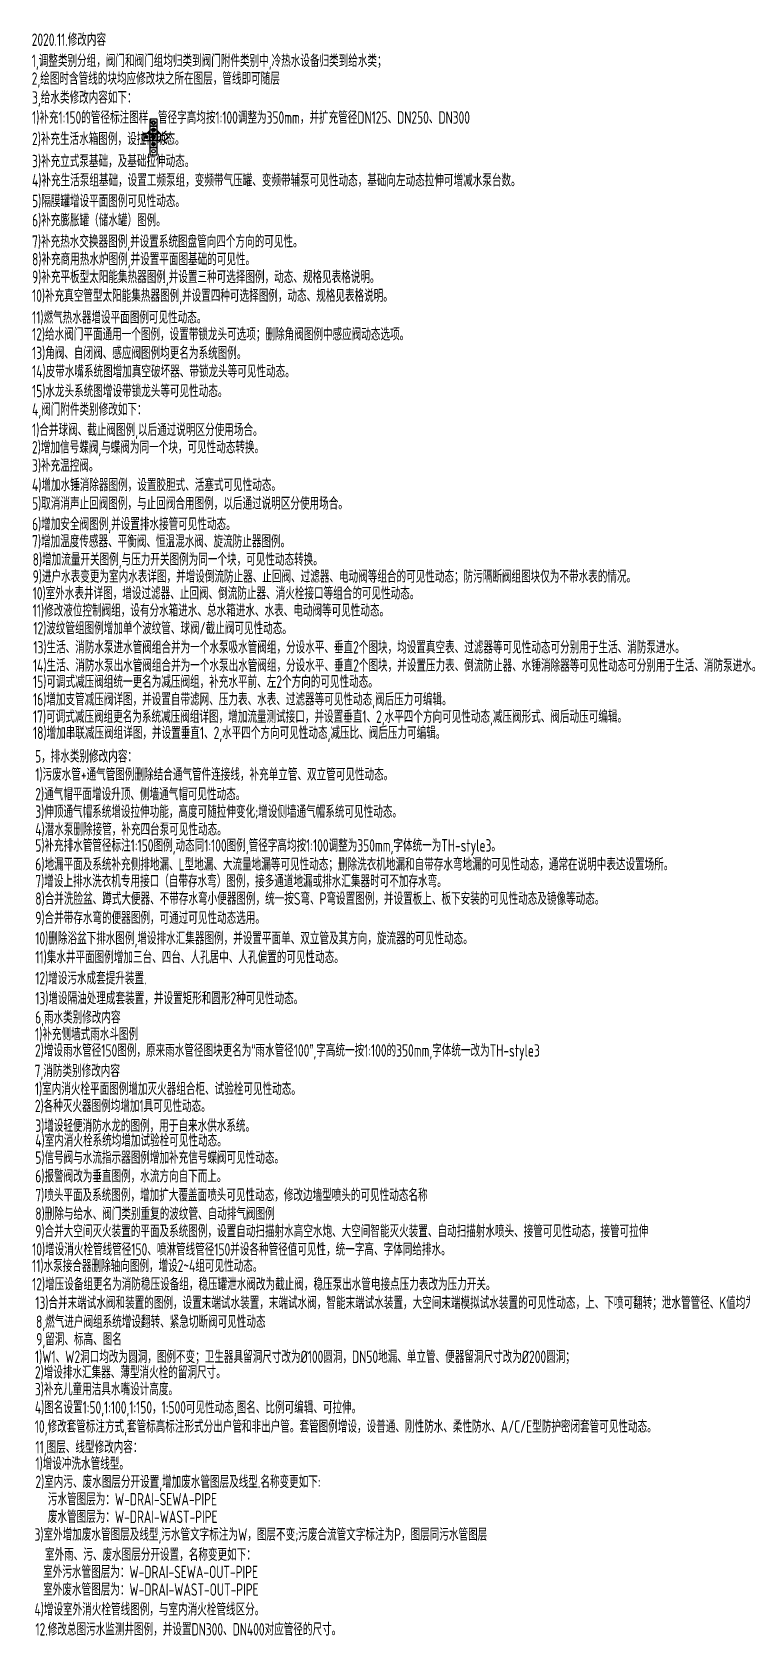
# Model space of a CAD drawing. Extents: x -84241 to 2571207, y -257003 to 1687411.
# Drawn here: x -3415 to 16547, y -42111 to 2947 of the extents above; entities that cross this region are included whole.
import ezdxf

# ---------------------------------------------------------------- set-up
doc = ezdxf.new("R2010")
doc.units = 0
doc.header["$LTSCALE"] = 1000
doc.layers.get('0').update_dxf_attribs({"linetype": 'CONTINUOUS'})
doc.layers.get('Defpoints').update_dxf_attribs({"linetype": 'CONTINUOUS'})
doc.layers.add('20200618更新内容', color=1, linetype='CONTINUOUS', plot=False)
doc.layers.add('W-辅助', color=253, linetype='CONTINUOUS', plot=False)
for name, color, linetype in [('W-FRPT-NOTE', 60, 'CONTINUOUS'), ('W-HOLE-NOTE', 231, 'CONTINUOUS'), ('W-NOTE', 40, 'CONTINUOUS')]:
    doc.layers.add(name, color=color, linetype=linetype)
doc.styles.add('TH-STYLE3', font='tssdeng.shx', dxfattribs={"width": 0.7, "bigfont": 'tssdchn.shx'})

msp = doc.modelspace()

# ---------------------------------------------------------------- texts
at = {"style": 'TH-STYLE3', "width": 0.7}
for s, p in [('11,图层、线型修改内容：', (-3319.3486, -36980.4845)), ('1)增设冲洗水管线型。', (-3319.3486, -37445.8107)), ('2)室内污、废水图层分开设置,增加废水管图层及线型.名称变更如下:', (-3319.3486, -37956.9634)), ('污水管图层为：W-DRAI-SEWA-PIPE', (-2971.9105, -38445.4836)), ('废水管图层为：W-DRAI-WAST-PIPE', (-2971.9105, -38939.7272)), ('3)室外增加废水管图层及线型,污水管文字标注为W，图层不变;污废合流管文字标注为P，图层同污水管图层', (-3345.0813, -39436.9331)), ('室外雨、污、废水图层分开设置，名称变更如下：', (-3051.5702, -40002.0063)), ('室外污水管图层为：W-DRAI-SEWA-OUT-PIPE', (-3102.5383, -40488.6995)), ('室外废水管图层为：W-DRAI-WAST-OUT-PIPE', (-3102.5383, -40982.943)), ('4)增设室外消火栓管线图例，与室内消火栓管线区分。', (-3345.0813, -41540.1421))]:
    msp.add_text(s, height=350, dxfattribs=at).set_placement(p)
at = {"color": 2, "style": 'TH-STYLE3', "width": 0.7}
msp.add_text('12.修改总图污水监测井图例，并设置DN300、DN400对应管径的尺寸。', height=350, dxfattribs=at).set_placement((-3319.3486, -42099.6287))
at = {"layer": '20200618更新内容', "color": 7, "style": 'TH-STYLE3', "width": 0.7}
for s, p in [('2020.11.修改内容', (-3423.7688, 2557.4069)), ('1,调整类别分组，阀门和阀门组均归类到阀门附件类别中,冷热水设备归类到给水类；', (-3423.7688, 1966.1627)), ('2,绘图时含管线的块均应修改块之所在图层，管线即可随层', (-3423.7688, 1465.6308))]:
    msp.add_text(s, height=350, dxfattribs=at).set_placement(p)
at = {"layer": '20200618更新内容', "color": 3, "style": 'TH-STYLE3', "width": 0.7}
for s, p in [('3,给水类修改内容如下：', (-3414.6606, 932.4696)), ('1)补充1:150的管径标注图样，管径字高均按1:100调整为350mm，并扩充管径DN125、DN250、DN300', (-3414.6606, 371.6675)), ('2)补充生活水箱图例，设拉伸动态。', (-3414.6606, -229.7232)), ('3)补充立式泵基础，及基础拉伸动态。', (-3414.6606, -852.5765)), ('4)补充生活泵组基础，设置工频泵组，变频带气压罐、变频带辅泵可见性动态，基础向左动态拉伸可增减水泵台数。', (-3414.6606, -1392.8236)), ('5)隔膜罐增设平面图例可见性动态。', (-3414.6606, -1974.9597)), ('6)补充膨胀罐（储水罐）图例。', (-3414.6606, -2515.2071)), ('7)补充热水交换器图例,并设置系统图盘管向四个方向的可见性。', (-3414.6606, -3112.3225)), ('8)补充商用热水炉图例,并设置平面图基础的可见性。', (-3414.6606, -3609.9188)), ('9)补充平板型太阳能集热器图例,并设置三种可选择图例，动态、规格见表格说明。', (-3414.6606, -4107.515)), ('10)补充真空管型太阳能集热器图例,并设置四种可选择图例，动态、规格见表格说明。', (-3414.6606, -4633.5453)), ('11)燃气热水器增设平面图例可见性动态。', (-3414.6606, -5244.8781)), ('12)给水阀门平面通用一个图例，设置带锁龙头可选项；删除角阀图例中感应阀动态选项。', (-3414.6606, -5718.6566)), ('13)角阀、自闭阀、感应阀图例均更名为系统图例。', (-3414.6606, -6243.733)), ('14)皮带水嘴系统图增加真空破坏器、带锁龙头等可见性动态。', (-3414.6606, -6760.2086)), ('15)水龙头系统图增设带锁龙头等可见性动态。', (-3414.6606, -7313.0852))]:
    msp.add_text(s, height=350, dxfattribs=at).set_placement(p)
at = {"layer": '20200618更新内容', "color": 4, "style": 'TH-STYLE3', "width": 0.7}
for s, p in [('5，排水类别修改内容：', (-3330.6, -17574.8242)), ('1)污废水管+通气管图例删除结合通气管件连接线，补充单立管、双立管可见性动态。', (-3323.6198, -18083.9633)), ('2)通气帽平面增设升顶、侧墙通气帽可见性动态。', (-3323.6198, -18637.6825)), ('3)伸顶通气帽系统增设拉伸功能，高度可随拉伸变化;增设侧墙通气帽系统可见性动态。', (-3323.6198, -19129.571)), ('4)潜水泵删除接管，补充四台泵可见性动态。', (-3323.6198, -19626.9043)), ('5)补充排水管管径标注1:150图例,动态同1:100图例,管径字高均按1:100调整为350mm,字体统一为TH-style3。', (-3323.6198, -20078.0678)), ('6)地漏平面及系统补充侧排地漏、L型地漏、大流量地漏等可见性动态；删除洗衣机地漏和自带存水弯地漏的可见性动态，通常在说明中表达设置场所。', (-3323.6198, -20609.9265)), ('7)增设上排水洗衣机专用接口（自带存水弯）图例，接多通道地漏或排水汇集器时可不加存水弯。', (-3323.6198, -21080.133)), ('8)合并洗脸盆、蹲式大便器、不带存水弯小便器图例，统一按S弯、P弯设置图例，并设置板上、板下安装的可见性动态及镜像等动态。', (-3323.6198, -21573.6479)), ('9)合并带存水弯的便器图例，可通过可见性动态选用。', (-3323.6198, -22113.0677)), ('10)删除浴盆下排水图例,增设排水汇集器图例，并设置平面单、双立管及其方向，旋流器的可见性动态。', (-3323.6198, -22686.4882)), ('11)集水井平面图例增加三台、四台、人孔居中、人孔偏置的可见性动态。', (-3323.6198, -23218.3344)), ('12)增设污水成套提升装置.', (-3323.6198, -23807.9688)), ('13)增设隔油处理成套装置，并设置矩形和圆形2种可见性动态。', (-3323.6198, -24371.3974))]:
    msp.add_text(s, height=350, dxfattribs=at).set_placement(p)
at = {"layer": '20200618更新内容', "color": 60, "style": 'TH-STYLE3', "width": 0.7}
for s, p in [('6,雨水类别修改内容', (-3330.6, -24908.4985)), ('1)补充侧墙式雨水斗图例', (-3330.6, -25381.177)), ('2)增设雨水管径150图例，原来雨水管径图块更名为“雨水管径100”,字高统一按1:100的350mm,字体统一改为TH-style3', (-3330.6, -25838.0996))]:
    msp.add_text(s, height=350, dxfattribs=at).set_placement(p)
at = {"layer": '20200618更新内容', "color": 1, "style": 'TH-STYLE3', "width": 0.7}
for s, p in [('7,消防类别修改内容', (-3342.7775, -26412.6999)), ('1)室内消火栓平面图例增加灭火器组合柜、试验栓可见性动态。', (-3335.7973, -26918.0956)), ('2)各种灭火器图例均增加1具可见性动态。', (-3335.7973, -27396.7285)), ('3)增设轻便消防水龙的图例，用于自来水供水系统。', (-3323.6198, -27952.5552)), ('4)室内消火栓系统均增加试验栓可见性动态。', (-3323.6198, -28368.0076)), ('5)信号阀与水流指示器图例增加补充信号蝶阀可见性动态。', (-3323.6198, -28848.4184)), ('6)报警阀改为垂直图例，水流方向自下而上。', (-3323.6198, -29369.4626)), ('7)喷头平面及系统图例，增加扩大覆盖面喷头可见性动态，修改边墙型喷头的可见性动态名称', (-3323.6198, -29901.2315)), ('8)删除与给水、阀门类别重复的波纹管、自动排气阀图例', (-3323.6198, -30425.7855)), ('9)合并大空间灭火装置的平面及系统图例，设置自动扫描射水高空水炮、大空间智能灭火装置、自动扫描射水喷头、接管可见性动态，接管可拉伸', (-3323.6198, -30914.4793)), ('10)增设消火栓管线管径150、喷淋管线管径150并设各种管径值可见性，统一字高、字体同给排水。', (-3412.5902, -31427.3514)), ('11)水泵接合器删除轴向图例，增设2~4组可见性动态。', (-3412.5902, -31887.8021)), ('12)增压设备组更名为消防稳压设备组，稳压罐泄水阀改为截止阀，稳压泵出水管电接点压力表改为压力开关。', (-3412.5902, -32405.4572)), ('13)合并末端试水阀和装置的图例，设置末端试水装置，末端试水阀，智能末端试水装置，大空间末端模拟试水装置的可见性动态，上、下喷可翻转；泄水管管径、K值均为参考表格说明手动编辑', (-3323.6198, -32926.9178))]:
    msp.add_text(s, height=350, dxfattribs=at).set_placement(p)
at = {"layer": '20200618更新内容', "color": 190, "style": 'TH-STYLE3', "width": 0.7}
msp.add_text('8,燃气进户阀组系统增设翻转、紧急切断阀可见性动态', height=350, dxfattribs=at).set_placement((-3303.0632, -33459.7796))
at = {"layer": '20200618更新内容', "color": 30, "style": 'TH-STYLE3', "width": 0.7}
msp.add_text('10,修改套管标注方式,套管标高标注形式分出户管和非出户管。套管图例增设，设普通、刚性防水、柔性防水、A/C/E型防护密闭套管可见性动态。', height=350, dxfattribs=at).set_placement((-3337.8817, -36402.7883))
at = {"layer": 'W-HOLE-NOTE', "style": 'TH-STYLE3', "width": 0.7}
for s, p in [('9,留洞、标高、图名', (-3297.4461, -33950.6363)), ('1)W1、W2洞口均改为圆洞，图例不变；卫生器具留洞尺寸改为%%C100圆洞，DN50地漏、单立管、便器留洞尺寸改为%%C200圆洞；', (-3334.484, -34444.3855)), ('2)增设排水汇集器、薄型消火栓的留洞尺寸。', (-3334.484, -34881.3611)), ('3)补充儿童用洁具水嘴设计高度。', (-3334.484, -35354.4986)), ('4)图名设置1:50,1:100,1:150，1:500可见性动态,图名、比例可编辑、可拉伸。', (-3334.484, -35865.2968))]:
    msp.add_text(s, height=350, dxfattribs=at).set_placement(p)
at = {"layer": 'W-NOTE', "style": 'TH-STYLE3', "width": 0.7}
for s, p in [('4,阀门附件类别修改如下：', (-3414.6606, -7830.2171)), ('1)合并球阀、截止阀图例,以后通过说明区分使用场合。', (-3414.6606, -8404.8146)), ('2)增加信号蝶阀,与蝶阀为同一个块，可见性动态转换。', (-3414.6606, -8892.5557)), ('3)补充温控阀。', (-3414.6606, -9404.8395)), ('4)增加水锤消除器图例，设置胶胆式、活塞式可见性动态。', (-3414.6606, -9951.5337)), ('5)取消消声止回阀图例，与止回阀合用图例，以后通过说明区分使用场合。', (-3414.6606, -10471.2217)), ('6)增加安全阀图例,并设置排水接管可见性动态。', (-3414.6606, -11050.6723)), ('7)增加温度传感器、平衡阀、恒温混水阀、旋流防止器图例。', (-3414.6606, -11535.3857)), ('8)增加流量开关图例,与压力开关图例为同一个块，可见性动态转换。', (-3397.3356, -12044.9997)), ('9)进户水表变更为室内水表详图，并增设倒流防止器、止回阀、过滤器、电动阀等组合的可见性动态；防污隔断阀组图块仅为不带水表的情况。', (-3397.3356, -12523.9288)), ('10)室外水表井详图，增设过滤器、止回阀、倒流防止器、消火栓接口等组合的可见性动态。', (-3397.3356, -12995.3316)), ('11)修改液位控制阀组，设有分水箱进水、总水箱进水、水表、电动阀等可见性动态。', (-3397.3356, -13476.9695)), ('12)波纹管组图例增加单个波纹管、球阀/截止阀可见性动态。', (-3378.8357, -13976.0592)), ('13)生活、消防水泵进水管阀组合并为一个水泵吸水管阀组，分设水平、垂直2个图块，均设置真空表、过滤器等可见性动态可分别用于生活、消防泵进水。', (-3378.8357, -14512.1185)), ('14)生活、消防水泵出水管阀组合并为一个水泵出水管阀组，分设水平、垂直2个图块，并设置压力表、倒流防止器、水锤消除器等可见性动态可分别用于生活、消防泵进水。', (-3388.3014, -15022.8478)), ('15)可调式减压阀组统一更名为减压阀组，补充水平前、左2个方向的可见性动态。', (-3388.3014, -15479.3767)), ('16)增加支管减压阀详图，并设置自带滤网、压力表、水表、过滤器等可见性动态,阀后压力可编辑。', (-3388.3014, -15974.3065)), ('17)可调式减压阀组更名为系统减压阀组详图，增加流量测试接口，并设置垂直1、2,水平四个方向可见性动态,减压阀形式、阀后动压可编辑。', (-3388.3014, -16460.3304)), ('18)增加串联减压阀组详图，并设置垂直1、2,水平四个方向可见性动态,减压比、阀后压力可编辑。', (-3388.3014, -16915.8991))]:
    msp.add_text(s, height=350, dxfattribs=at).set_placement(p)

# ---------------------------------------------------------------- blocks, each defined once
blk = doc.blocks.new('接驳预留')
for p, q in [((240, 59), (357, 176)), ((415, 0), (298, 117)), ((415, 0), (298, -117)), ((240, -59), (357, -176))]:
    blk.add_line(p, q)
blk.add_lwpolyline([(200, 100), (200, -100), (0, -100), (0, 100)], close=True)
blk = doc.blocks.new('水泵接合器接口')
for p, q in [((-71, 212), (-212, 71)), ((0, 0), (-141, 141)), ((0, 0), (141, 141)), ((71, 212), (212, 71))]:
    blk.add_line(p, q)
blk = doc.blocks.new('*U548')
at = {"layer": 'W-辅助'}
blk.add_lwpolyline([(-100, -100), (100, -100), (100, 100), (-100, 100)], close=True, dxfattribs=at)
at = {"layer": 'W-辅助', "color": 2}
blk.add_circle((0, 0), 50, dxfattribs=at)
blk = doc.blocks.new('*U528')
at = {"layer": 'W-辅助'}
blk.add_lwpolyline([(-100, -100), (100, -100), (100, 100), (-100, 100)], close=True, dxfattribs=at)
at = {"layer": 'W-辅助', "color": 1}
for radius in [55, 38.5]:
    blk.add_circle((0, 0), radius, dxfattribs=at)
blk = doc.blocks.new('*U530')
at = {"layer": 'W-辅助', "color": 1}
for p, q in [((-25, 0), (25, 0)), ((18, -18), (-18, 18)), ((-18, -18), (18, 18)), ((0, -25), (0, 25))]:
    blk.add_line(p, q, dxfattribs=at)
at = {"layer": 'W-辅助'}
blk.add_lwpolyline([(-100, 100), (100, 100), (100, -100), (-100, -100)], close=True, dxfattribs=at)
at = {"layer": 'W-辅助', "color": 1}
blk.add_circle((0, 0), 25, dxfattribs=at)
blk = doc.blocks.new('*U605')
at = {"layer": 'Defpoints', "color": 8}
blk.add_lwpolyline([(-100, -100), (100, -100), (100, 100), (-100, 100)], close=True, dxfattribs=at)
at = {"layer": 'W-辅助', "color": 1}
for p, q in [((-22, -39), (-22, 39)), ((0, -45), (0, 45)), ((22, -39), (22, 39))]:
    blk.add_line(p, q, dxfattribs=at)
blk.add_circle((0, 0), 45, dxfattribs=at)
blk = doc.blocks.new('*U551')
at = {"layer": 'W-FRPT-NOTE'}
for name, p in [('*U605', (-200, 0)), ('*U528', (0, 200)), ('*U530', (0, 0))]:
    blk.add_blockref(name, p, dxfattribs=at)
blk = doc.blocks.new('冷凝+地漏-AI-1')
at = {"layer": 'W-FRPT-NOTE'}
for name, p in [('*U530', (0, 0)), ('*U605', (0, -200))]:
    blk.add_blockref(name, p, dxfattribs=at)
blk = doc.blocks.new('*U529')
at = {"layer": 'W-辅助', "color": 1}
for p, q in [((-37.5, 0), (37.5, 0)), ((0, -37.5), (0, 37.5))]:
    blk.add_line(p, q, dxfattribs=at)
at = {"layer": 'W-辅助'}
blk.add_lwpolyline([(-100, -100), (100, -100), (100, 100), (-100, 100)], close=True, dxfattribs=at)
at = {"layer": 'W-辅助', "color": 1}
blk.add_circle((0, 0), 37.5, dxfattribs=at)
blk = doc.blocks.new('阳台+冷凝+地漏-AI-1')
at = {"layer": 'W-FRPT-NOTE'}
for name, p in [('*U605', (-200, 0)), ('*U529', (0, 200)), ('*U530', (0, 0))]:
    blk.add_blockref(name, p, dxfattribs=at)
blk = doc.blocks.new('*U534')
at = {"layer": 'W-辅助'}
blk.add_lwpolyline([(-100, -100), (100, -100), (100, 100), (-100, 100)], close=True, dxfattribs=at)
at = {"layer": 'W-辅助', "color": 1}
for radius in [55, 38.5]:
    blk.add_circle((0, 0), radius, dxfattribs=at)
blk = doc.blocks.new('*U535')
at = {"layer": 'W-FRPT-NOTE'}
for name, p in [('*U534', (0, 400)), ('*U605', (-200, 0)), ('*U529', (0, 0))]:
    blk.add_blockref(name, p, dxfattribs=at)
blk = doc.blocks.new('阳台+地漏-AI-1')
at = {"layer": 'W-FRPT-NOTE'}
for name, p in [('*U529', (0, 0)), ('*U605', (0, -200))]:
    blk.add_blockref(name, p, dxfattribs=at)
blk = doc.blocks.new('*U550')
at = {"layer": 'W-辅助'}
blk.add_lwpolyline([(-100, -100), (100, -100), (100, 100), (-100, 100)], close=True, dxfattribs=at)
at = {"layer": 'W-辅助', "color": 5}
blk.add_circle((0, 0), 50, dxfattribs=at)
blk = doc.blocks.new('*U539')
at = {"layer": 'W-FRPT-NOTE'}
for name, p in [('*U548', (0, 0)), ('*U550', (0, -200))]:
    blk.add_blockref(name, p, dxfattribs=at)
blk = doc.blocks.new('*U549')
at = {"layer": 'W-辅助'}
blk.add_lwpolyline([(-100, -100), (100, -100), (100, 100), (-100, 100)], close=True, dxfattribs=at)
at = {"layer": 'W-辅助', "color": 4}
blk.add_circle((0, 0), 50, dxfattribs=at)
blk = doc.blocks.new('*U540')
at = {"layer": 'W-FRPT-NOTE'}
for name, p in [('*U549', (0, 0)), ('*U550', (0, -200)), ('*U548', (0, -400))]:
    blk.add_blockref(name, p, dxfattribs=at)

# ---------------------------------------------------------------- block references
msp.add_blockref('接驳预留', (0, 0))
at = {"layer": 'W-FRPT-NOTE'}
for name in ['*U535', '*U551', '阳台+冷凝+地漏-AI-1', '水泵接合器接口', '*U548', '冷凝+地漏-AI-1', '阳台+地漏-AI-1', '*U539', '*U540']:
    msp.add_blockref(name, (0, 0), dxfattribs=at)

msp.set_redraw_order([(e.dxf.handle, doc.entitydb.next_handle()) for e in msp.query("TEXT MTEXT ATTDEF DIMENSION ARC_DIMENSION")])  # texts and dimensions are drawn at this point

doc.saveas('drawing.dxf')
